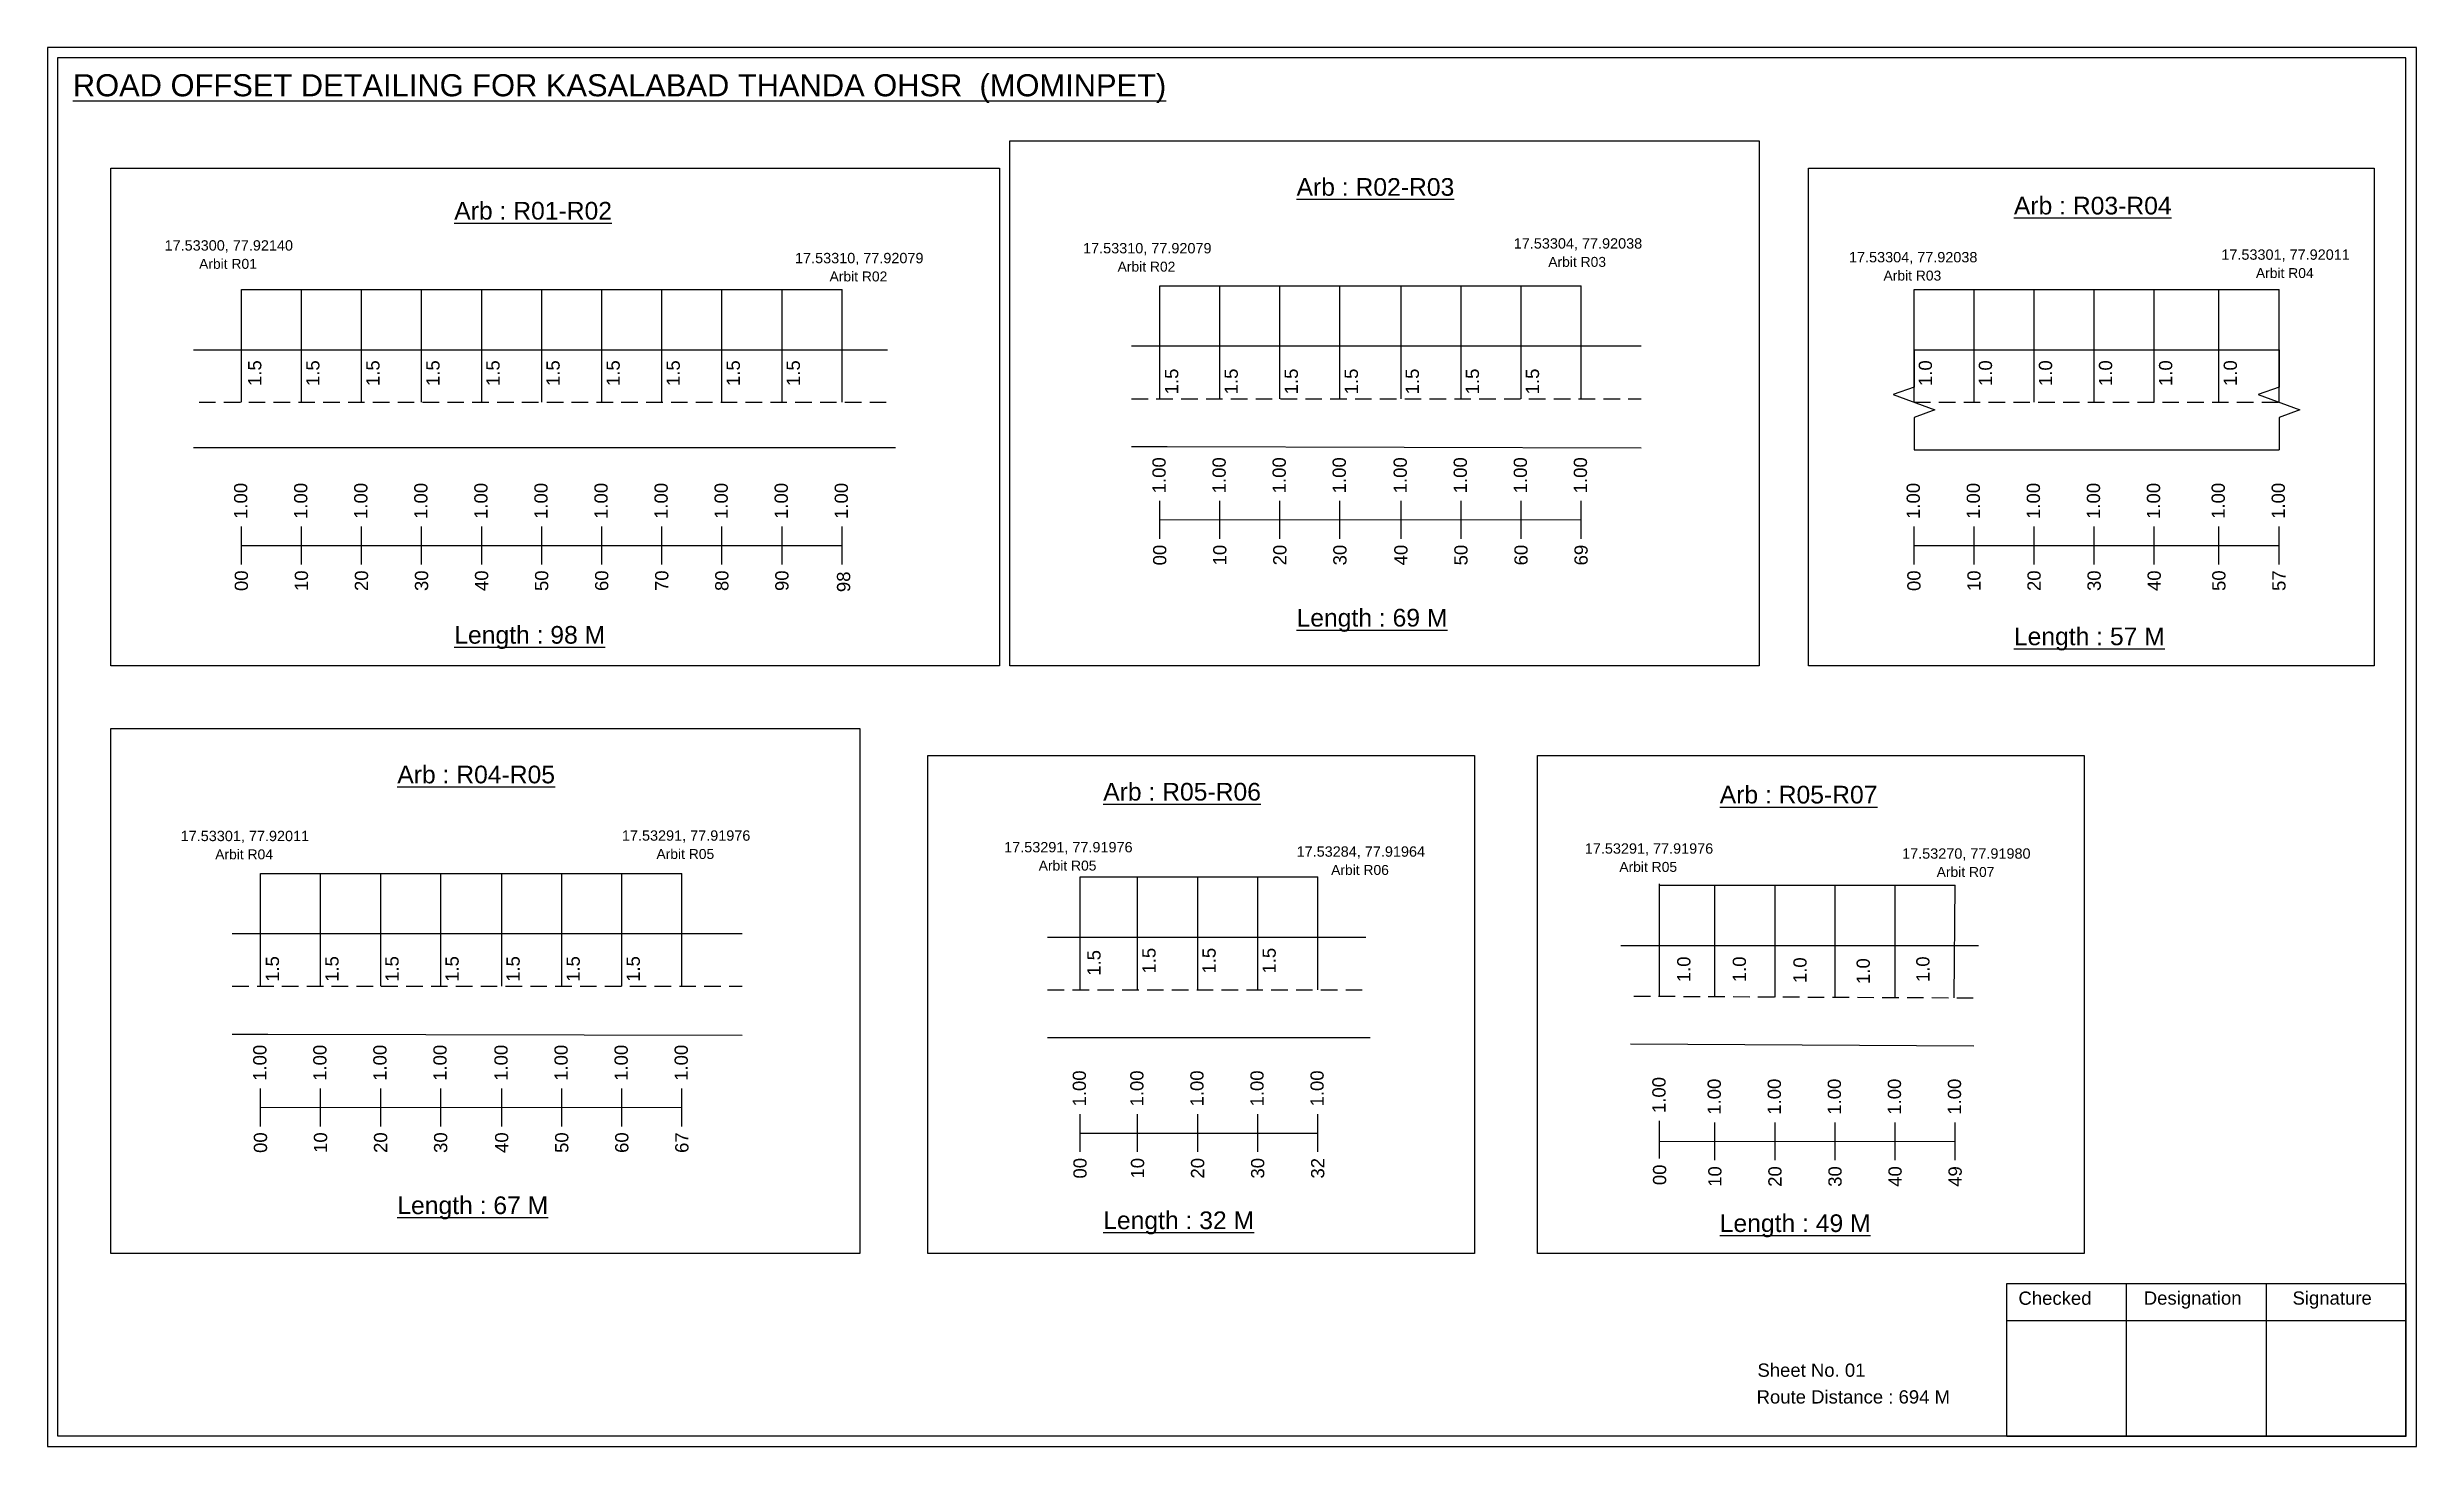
# Model space of a CAD drawing. Header units: inches. Extents: x -117 to 51867, y -12715 to 3423.
# Drawn here: x 45650 to 46186, y 492 to 808 of the extents above; entities that cross this region are included whole.
import ezdxf

# ---------------------------------------------------------------- set-up
doc = ezdxf.new("R2010")
doc.units = ezdxf.units.IN
doc.header["$MEASUREMENT"] = 0
doc.linetypes.add('DASHED2', pattern=[0.375, 0.25, -0.125])
doc.layers.add('PDF_Geometry', color=7, linetype='Continuous')
doc.layers.add('PDF_Text', color=5, linetype='Continuous')
doc.styles.add('PDF Arial', font='arial.ttf')
doc.styles.get("Standard").update_dxf_attribs({"font": 'arial.ttf'})

msp = doc.modelspace()

# ---------------------------------------------------------------- texts
at = {"color": 242, "true_color": 0xcd2027}
for s, height, p in [('%%UROAD OFFSET DETAILING FOR KASALABAD THANDA OHSR  (MOMINPET)', 5, (45655.35, 797.24)), ('%%UArb : R02-R03', 4, (45932.43, 774.72)), ('%%UArb : R01-R02', 4, (45741.71, 769.34)), ('%%UArb : R03-R04', 4, (46094.86, 770.5)), ('%%ULength : 69 M', 4, (45932.43, 677.22)), ('%%ULength : 98 M', 4, (45741.71, 673.34)), ('%%ULength : 57 M', 4, (46094.86, 673)), ('%%UArb : R04-R05', 4, (45728.81, 641.73)), ('%%UArb : R05-R06', 4, (45888.65, 637.83)), ('%%UArb : R05-R07', 4, (46028.25, 637.17)), ('%%ULength : 67 M', 4, (45728.81, 544.23)), ('%%ULength : 32 M', 4, (45888.65, 540.83)), ('%%ULength : 49 M', 4, (46028.25, 540.17))]:
    msp.add_text(s, height=height, dxfattribs=at).set_placement(p)
at = {"color": 5}
for s, height, p in [('17.53300, 77.92140', 2.34, (45676.11, 762.32)), ('17.53310, 77.92079', 2.34, (45818.87, 759.46)), ('17.53310, 77.92079', 2.34, (45884.09, 761.69)), ('17.53304, 77.92038', 2.34, (45981.61, 762.77)), ('17.53304, 77.92038', 2.34, (46057.52, 759.66)), ('17.53301, 77.92011', 2.34, (46141.84, 760.24)), ('Arbit R01', 2.246, (45683.93, 758.19)), ('Arbit R02', 2.246, (45826.69, 755.34)), ('Arbit R02', 2.246, (45891.91, 757.56)), ('Arbit R03', 2.246, (45989.43, 758.64)), ('Arbit R03', 2.246, (46065.34, 755.54)), ('Arbit R04', 2.246, (46149.66, 756.11)), ('17.53301, 77.92011', 2.34, (45679.76, 628.65)), ('17.53291, 77.91976', 2.34, (45779.67, 628.74)), ('17.53291, 77.91976', 2.34, (45866.22, 626.11)), ('17.53291, 77.91976', 2.34, (45997.7, 625.81)), ('Arbit R04', 2.246, (45687.58, 624.53)), ('Arbit R05', 2.246, (45787.49, 624.61)), ('Arbit R05', 2.246, (45874.04, 621.99)), ('17.53284, 77.91964', 2.34, (45932.44, 625.12)), ('Arbit R06', 2.246, (45940.26, 621)), ('Arbit R05', 2.246, (46005.52, 621.69)), ('17.53270, 77.91980', 2.34, (46069.55, 624.67)), ('Arbit R07', 2.246, (46077.37, 620.54))]:
    msp.add_text(s, height=height, dxfattribs=at).set_placement(p)
for s, p in [('1.5', (45698.03, 731.66)), ('1.5', (45711.18, 731.66)), ('1.5', (45724.78, 731.66)), ('1.5', (45738.38, 731.66)), ('1.5', (45751.98, 731.66)), ('1.5', (45765.58, 731.66)), ('1.5', (45779.18, 731.66)), ('1.5', (45792.78, 731.66)), ('1.5', (45806.38, 731.66)), ('1.5', (45819.98, 731.66)), ('1.5', (45905.64, 729.78)), ('1.5', (45919.13, 729.78)), ('1.5', (45932.73, 729.78)), ('1.5', (45946.33, 729.78)), ('1.5', (45960.14, 729.78)), ('1.5', (45973.74, 729.78)), ('1.5', (45987.34, 729.78)), ('1.0', (46076.31, 731.66)), ('1.0', (46089.91, 731.66)), ('1.0', (46103.51, 731.66)), ('1.0', (46117.11, 731.66)), ('1.0', (46130.71, 731.66)), ('1.0', (46145.36, 731.67)), ('1.5', (45702.02, 596.79)), ('1.5', (45715.51, 596.79)), ('1.5', (45729.11, 596.79)), ('1.5', (45742.71, 596.79)), ('1.5', (45756.53, 596.79)), ('1.5', (45770.13, 596.79)), ('1.5', (45783.73, 596.79)), ('1.5', (45888.05, 598.17)), ('1.5', (45900.52, 598.67)), ('1.5', (45914.12, 598.67)), ('1.5', (45927.72, 598.67)), ('1.0', (46021.61, 596.71)), ('1.0', (46034.19, 596.71)), ('1.0', (46047.92, 596.51)), ('1.0', (46062.24, 596.32)), ('1.0', (46075.75, 596.73))]:
    msp.add_text(s, height=3, rotation=90).set_placement(p)
at = {"color": 217, "true_color": 0x93278f}
for s, p in [('1.00', (45902.79, 707.38)), ('1.00', (45916.39, 707.38)), ('1.00', (45929.99, 707.38)), ('1.00', (45943.59, 707.38)), ('1.00', (45957.4, 707.38)), ('1.00', (45971, 707.38)), ('1.00', (45984.6, 707.38)), ('1.00', (45998.2, 707.38)), ('1.00', (45694.84, 701.58)), ('1.00', (45708.44, 701.58)), ('1.00', (45722.04, 701.58)), ('1.00', (45735.64, 701.58)), ('1.00', (45749.24, 701.58)), ('1.00', (45762.84, 701.58)), ('1.00', (45776.44, 701.58)), ('1.00', (45790.04, 701.58)), ('1.00', (45803.64, 701.58)), ('1.00', (45817.24, 701.58)), ('1.00', (45830.84, 701.58)), ('1.00', (46073.57, 701.58)), ('1.00', (46087.17, 701.58)), ('1.00', (46100.77, 701.58)), ('1.00', (46114.37, 701.58)), ('1.00', (46127.97, 701.58)), ('1.00', (46142.62, 701.59)), ('1.00', (46156.22, 701.59)), ('00', (45902.94, 691.06)), ('10', (45916.54, 691.06)), ('20', (45930.14, 691.06)), ('30', (45943.74, 691.06)), ('40', (45957.55, 691.06)), ('50', (45971.15, 691.06)), ('60', (45984.75, 691.06)), ('69', (45998.35, 691.06)), ('00', (45694.99, 685.26)), ('10', (45708.59, 685.26)), ('20', (45722.19, 685.26)), ('30', (45735.79, 685.26)), ('40', (45749.39, 685.26)), ('50', (45762.99, 685.26)), ('60', (45776.59, 685.26)), ('70', (45790.19, 685.26)), ('80', (45803.79, 685.26)), ('90', (45817.39, 685.26)), ('98', (45831.36, 685.01)), ('00', (46073.72, 685.26)), ('10', (46087.32, 685.26)), ('20', (46100.92, 685.26)), ('30', (46114.52, 685.26)), ('40', (46128.12, 685.26)), ('50', (46142.77, 685.27)), ('57', (46156.37, 685.27)), ('1.00', (45699.17, 574.39)), ('1.00', (45712.77, 574.39)), ('1.00', (45726.37, 574.39)), ('1.00', (45739.97, 574.39)), ('1.00', (45753.79, 574.39)), ('1.00', (45767.39, 574.39)), ('1.00', (45780.99, 574.39)), ('1.00', (45794.59, 574.39)), ('1.00', (45884.74, 568.59)), ('1.00', (45897.77, 568.59)), ('1.00', (45911.37, 568.59)), ('1.00', (45924.97, 568.59)), ('1.00', (45938.57, 568.59)), ('1.00', (46015.98, 567.1)), ('1.00', (46028.5, 566.72)), ('1.00', (46042.1, 566.72)), ('1.00', (46055.7, 566.72)), ('1.00', (46069.3, 566.72)), ('1.00', (46082.9, 566.72)), ('00', (45699.32, 558.07)), ('10', (45712.92, 558.07)), ('20', (45726.52, 558.07)), ('30', (45740.12, 558.07)), ('40', (45753.94, 558.07)), ('50', (45767.54, 558.07)), ('60', (45781.14, 558.07)), ('67', (45794.74, 558.07)), ('00', (45884.89, 552.27)), ('10', (45897.92, 552.27)), ('20', (45911.52, 552.27)), ('30', (45925.12, 552.27)), ('32', (45938.72, 552.27)), ('00', (46016.13, 550.78)), ('10', (46028.65, 550.4)), ('20', (46042.25, 550.4)), ('30', (46055.85, 550.4)), ('40', (46069.45, 550.4)), ('49', (46083.05, 550.4))]:
    msp.add_text(s, height=3, rotation=90, dxfattribs=at).set_placement(p)
for s, p in [('Sheet No. 01', (46036.79, 507.4)), ('Route Distance : 694 M', (46036.6, 501.35))]:
    msp.add_text(s, height=3).set_placement(p)
at = {"layer": 'PDF_Text', "color": 7, "attachment_point": 7, "style": 'PDF Arial'}
for s, insert, char_height in [('Checked', (46095.89, 523.65), 3.001), ('Designation', (46124.27, 522.82), 3.0006), ('Signature', (46157.95, 522.82), 3.001)]:
    msp.add_mtext(s, dxfattribs=dict(at, insert=insert, char_height=char_height))

# ---------------------------------------------------------------- linework, layer by layer
at = {"color": 5}
for p, q in [((45693.52, 753.52), (45829.52, 753.52)), ((45901.46, 754.31), (45996.88, 754.31)), ((46072.24, 753.52), (46154.9, 753.52)), ((45697.85, 621.32), (45793.26, 621.32)), ((45883.41, 620.53), (45937.25, 620.53)), ((46014.65, 618.66), (46081.57, 618.66))]:
    msp.add_line(p, q, dxfattribs=at)
for p, q in [((45693.52, 727.99), (45693.52, 753.52)), ((45707.12, 727.99), (45707.12, 753.52)), ((45720.72, 727.99), (45720.72, 753.52)), ((45734.32, 727.99), (45734.32, 753.52)), ((45747.92, 727.99), (45747.92, 753.52)), ((45761.52, 727.99), (45761.52, 753.52)), ((45775.12, 727.99), (45775.12, 753.52)), ((45788.72, 727.99), (45788.72, 753.52)), ((45802.32, 727.99), (45802.32, 753.52)), ((45815.92, 727.99), (45815.92, 753.52)), ((45829.52, 727.99), (45829.52, 753.52)), ((45901.46, 728.78), (45901.46, 754.31)), ((45915.06, 728.78), (45915.06, 754.31)), ((45928.66, 728.78), (45928.66, 754.31)), ((45942.26, 728.78), (45942.26, 754.31)), ((45956.08, 728.78), (45956.08, 754.31)), ((45969.68, 728.78), (45969.68, 754.31)), ((45983.28, 728.78), (45983.28, 754.31)), ((45996.88, 728.78), (45996.88, 754.31)), ((46072.24, 727.99), (46072.24, 753.52)), ((46085.84, 727.99), (46085.84, 753.52)), ((46099.44, 727.99), (46099.44, 753.52)), ((46113.04, 727.99), (46113.04, 753.52)), ((46126.64, 727.99), (46126.64, 753.52)), ((46141.3, 727.99), (46141.3, 753.53)), ((46154.9, 727.99), (46154.9, 753.53)), ((46010.48, 740.66), (45895.05, 740.66)), ((45682.64, 739.87), (45839.79, 739.87)), ((46072.24, 739.87), (46154.9, 739.87)), ((45841.62, 717.69), (45682.64, 717.69)), ((45895.05, 717.98), (45903.11, 717.98)), ((45903.11, 717.98), (46010.48, 717.68)), ((46072.24, 717.19), (46154.9, 717.19)), ((45697.85, 595.79), (45697.85, 621.32)), ((45711.45, 595.79), (45711.45, 621.32)), ((45725.05, 595.79), (45725.05, 621.32)), ((45738.65, 595.79), (45738.65, 621.32)), ((45752.46, 595.79), (45752.46, 621.32)), ((45766.06, 595.79), (45766.06, 621.32)), ((45779.66, 595.79), (45779.66, 621.32)), ((45793.26, 595.79), (45793.26, 621.32)), ((45883.41, 595), (45883.41, 620.53)), ((45896.45, 595), (45896.45, 620.53)), ((45910.05, 595), (45910.05, 620.53)), ((45923.65, 595), (45923.65, 620.53)), ((45937.25, 595), (45937.25, 620.53)), ((46014.65, 593.42), (46014.65, 618.96)), ((46027.17, 593.37), (46027.17, 618.66)), ((46040.77, 593.32), (46040.77, 618.66)), ((46054.37, 593.38), (46054.37, 618.66)), ((46067.97, 593.12), (46067.97, 618.66)), ((46081.34, 593.16), (46081.57, 618.66)), ((45806.86, 607.67), (45691.44, 607.67)), ((45876.07, 606.88), (45948.1, 606.88)), ((46086.82, 604.98), (46005.87, 604.98)), ((45691.44, 584.99), (45699.5, 584.99)), ((45699.5, 584.99), (45806.86, 584.69)), ((45876.07, 584.19), (45949.1, 584.19)), ((46008.08, 582.78), (46085.8, 582.35))]:
    msp.add_line(p, q)
at = {"linetype": 'DASHED2', "ltscale": 15}
for p, q in [((45683.91, 727.99), (45839.79, 727.99)), ((45895.05, 728.78), (46010.48, 728.78)), ((46072.24, 727.99), (46154.9, 727.99)), ((45691.44, 595.79), (45806.86, 595.79)), ((45876.07, 595), (45948.6, 595)), ((46008.79, 593.57), (46087.07, 593.16))]:
    msp.add_line(p, q, dxfattribs=at)
at = {"color": 217, "true_color": 0x93278f}
for p, q in [((45901.46, 697.09), (45901.46, 705.64)), ((45915.06, 697.09), (45915.06, 705.64)), ((45928.66, 697.09), (45928.66, 705.64)), ((45942.26, 697.09), (45942.26, 705.64)), ((45956.08, 697.09), (45956.08, 705.64)), ((45969.68, 697.09), (45969.68, 705.64)), ((45983.28, 697.09), (45983.28, 705.64)), ((45996.88, 697.09), (45996.88, 705.64)), ((45693.52, 691.29), (45693.52, 699.85)), ((45707.12, 691.29), (45707.12, 699.85)), ((45720.72, 691.29), (45720.72, 699.85)), ((45734.32, 691.29), (45734.32, 699.85)), ((45747.92, 691.29), (45747.92, 699.85)), ((45761.52, 691.29), (45761.52, 699.85)), ((45775.12, 691.29), (45775.12, 699.85)), ((45788.72, 691.29), (45788.72, 699.85)), ((45802.32, 691.29), (45802.32, 699.85)), ((45815.92, 691.29), (45815.92, 699.85)), ((45829.52, 691.29), (45829.52, 699.85)), ((45901.46, 701.35), (45996.88, 701.42)), ((46072.24, 691.29), (46072.24, 699.85)), ((46085.84, 691.29), (46085.84, 699.85)), ((46099.44, 691.29), (46099.44, 699.85)), ((46113.04, 691.29), (46113.04, 699.85)), ((46126.64, 691.29), (46126.64, 699.85)), ((46141.3, 691.29), (46141.3, 699.85)), ((46154.9, 691.29), (46154.9, 699.85)), ((45693.52, 695.56), (45829.52, 695.59)), ((46072.24, 695.56), (46154.9, 695.57)), ((45697.85, 564.09), (45697.85, 572.65)), ((45711.45, 564.09), (45711.45, 572.65)), ((45725.05, 564.09), (45725.05, 572.65)), ((45738.65, 564.09), (45738.65, 572.65)), ((45752.46, 564.09), (45752.46, 572.65)), ((45766.06, 564.09), (45766.06, 572.65)), ((45779.66, 564.09), (45779.66, 572.65)), ((45793.26, 564.09), (45793.26, 572.65)), ((45697.85, 568.36), (45793.26, 568.43)), ((45883.41, 558.3), (45883.41, 566.85)), ((45896.45, 558.3), (45896.45, 566.85)), ((45910.05, 558.3), (45910.05, 566.85)), ((45923.65, 558.3), (45923.65, 566.85)), ((45937.25, 558.3), (45937.25, 566.85)), ((46014.65, 556.81), (46014.65, 565.36)), ((46027.17, 556.42), (46027.17, 564.98)), ((46040.77, 556.42), (46040.77, 564.98)), ((46054.37, 556.42), (46054.37, 564.98)), ((46067.97, 556.42), (46067.97, 564.98)), ((46081.57, 556.42), (46081.57, 564.98)), ((45883.41, 562.57), (45937.25, 562.58)), ((46014.65, 560.69), (46081.57, 560.71))]:
    msp.add_line(p, q, dxfattribs=at)
for points in [[(45867.53, 787.15), (46037.15, 787.15), (46037.15, 668.33), (45867.53, 668.33)], [(45663.92, 781.01), (45865.16, 781.01), (45865.16, 668.33), (45663.92, 668.33)], [(46048.38, 781.01), (46176.47, 781.01), (46176.47, 668.33), (46048.38, 668.33)], [(45663.92, 654.16), (45833.54, 654.16), (45833.54, 535.33), (45663.92, 535.33)], [(45848.95, 648.01), (45972.75, 648.01), (45972.75, 535.33), (45848.95, 535.33)], [(45986.95, 648.01), (46110.75, 648.01), (46110.75, 535.33), (45986.95, 535.33)]]:
    msp.add_lwpolyline(points, close=True)
at = {"linetype": 'Continuous'}
for points in [[(46072.24, 739.87), (46072.24, 731.44), (46067.5, 729.71), (46076.99, 726.26), (46072.24, 724.54), (46072.24, 717.19)], [(46154.9, 739.87), (46154.9, 731.44), (46150.15, 729.71), (46159.64, 726.26), (46154.9, 724.54), (46154.9, 717.19)]]:
    msp.add_lwpolyline(points, dxfattribs=at)
at = {"layer": 'PDF_Geometry'}
for points in [[(45649.58, 808.31), (45649.58, 491.6), (46186.05, 491.6), (46186.05, 808.31)], [(45651.9, 805.98), (45651.9, 494.02), (46183.63, 494.02), (46183.63, 805.98)]]:
    msp.add_lwpolyline(points, close=True, dxfattribs=at)
at = {"layer": 'PDF_Geometry', "color": 242, "true_color": 0xcc1f26}
msp.add_lwpolyline([(46183.63, 493.92), (46093.29, 493.92), (46093.29, 528.54), (46183.63, 528.54)], close=True, dxfattribs=at)
for points in [[(46120.27, 528.54), (46120.27, 493.92)], [(46152, 528.54), (46152, 493.92)], [(46093.29, 520.16), (46183.63, 520.16)]]:
    msp.add_lwpolyline(points, dxfattribs=at)

msp.set_redraw_order([(e.dxf.handle, doc.entitydb.next_handle()) for e in msp.query("TEXT MTEXT ATTDEF DIMENSION ARC_DIMENSION")])  # texts and dimensions are drawn at this point

doc.saveas('drawing.dxf')
